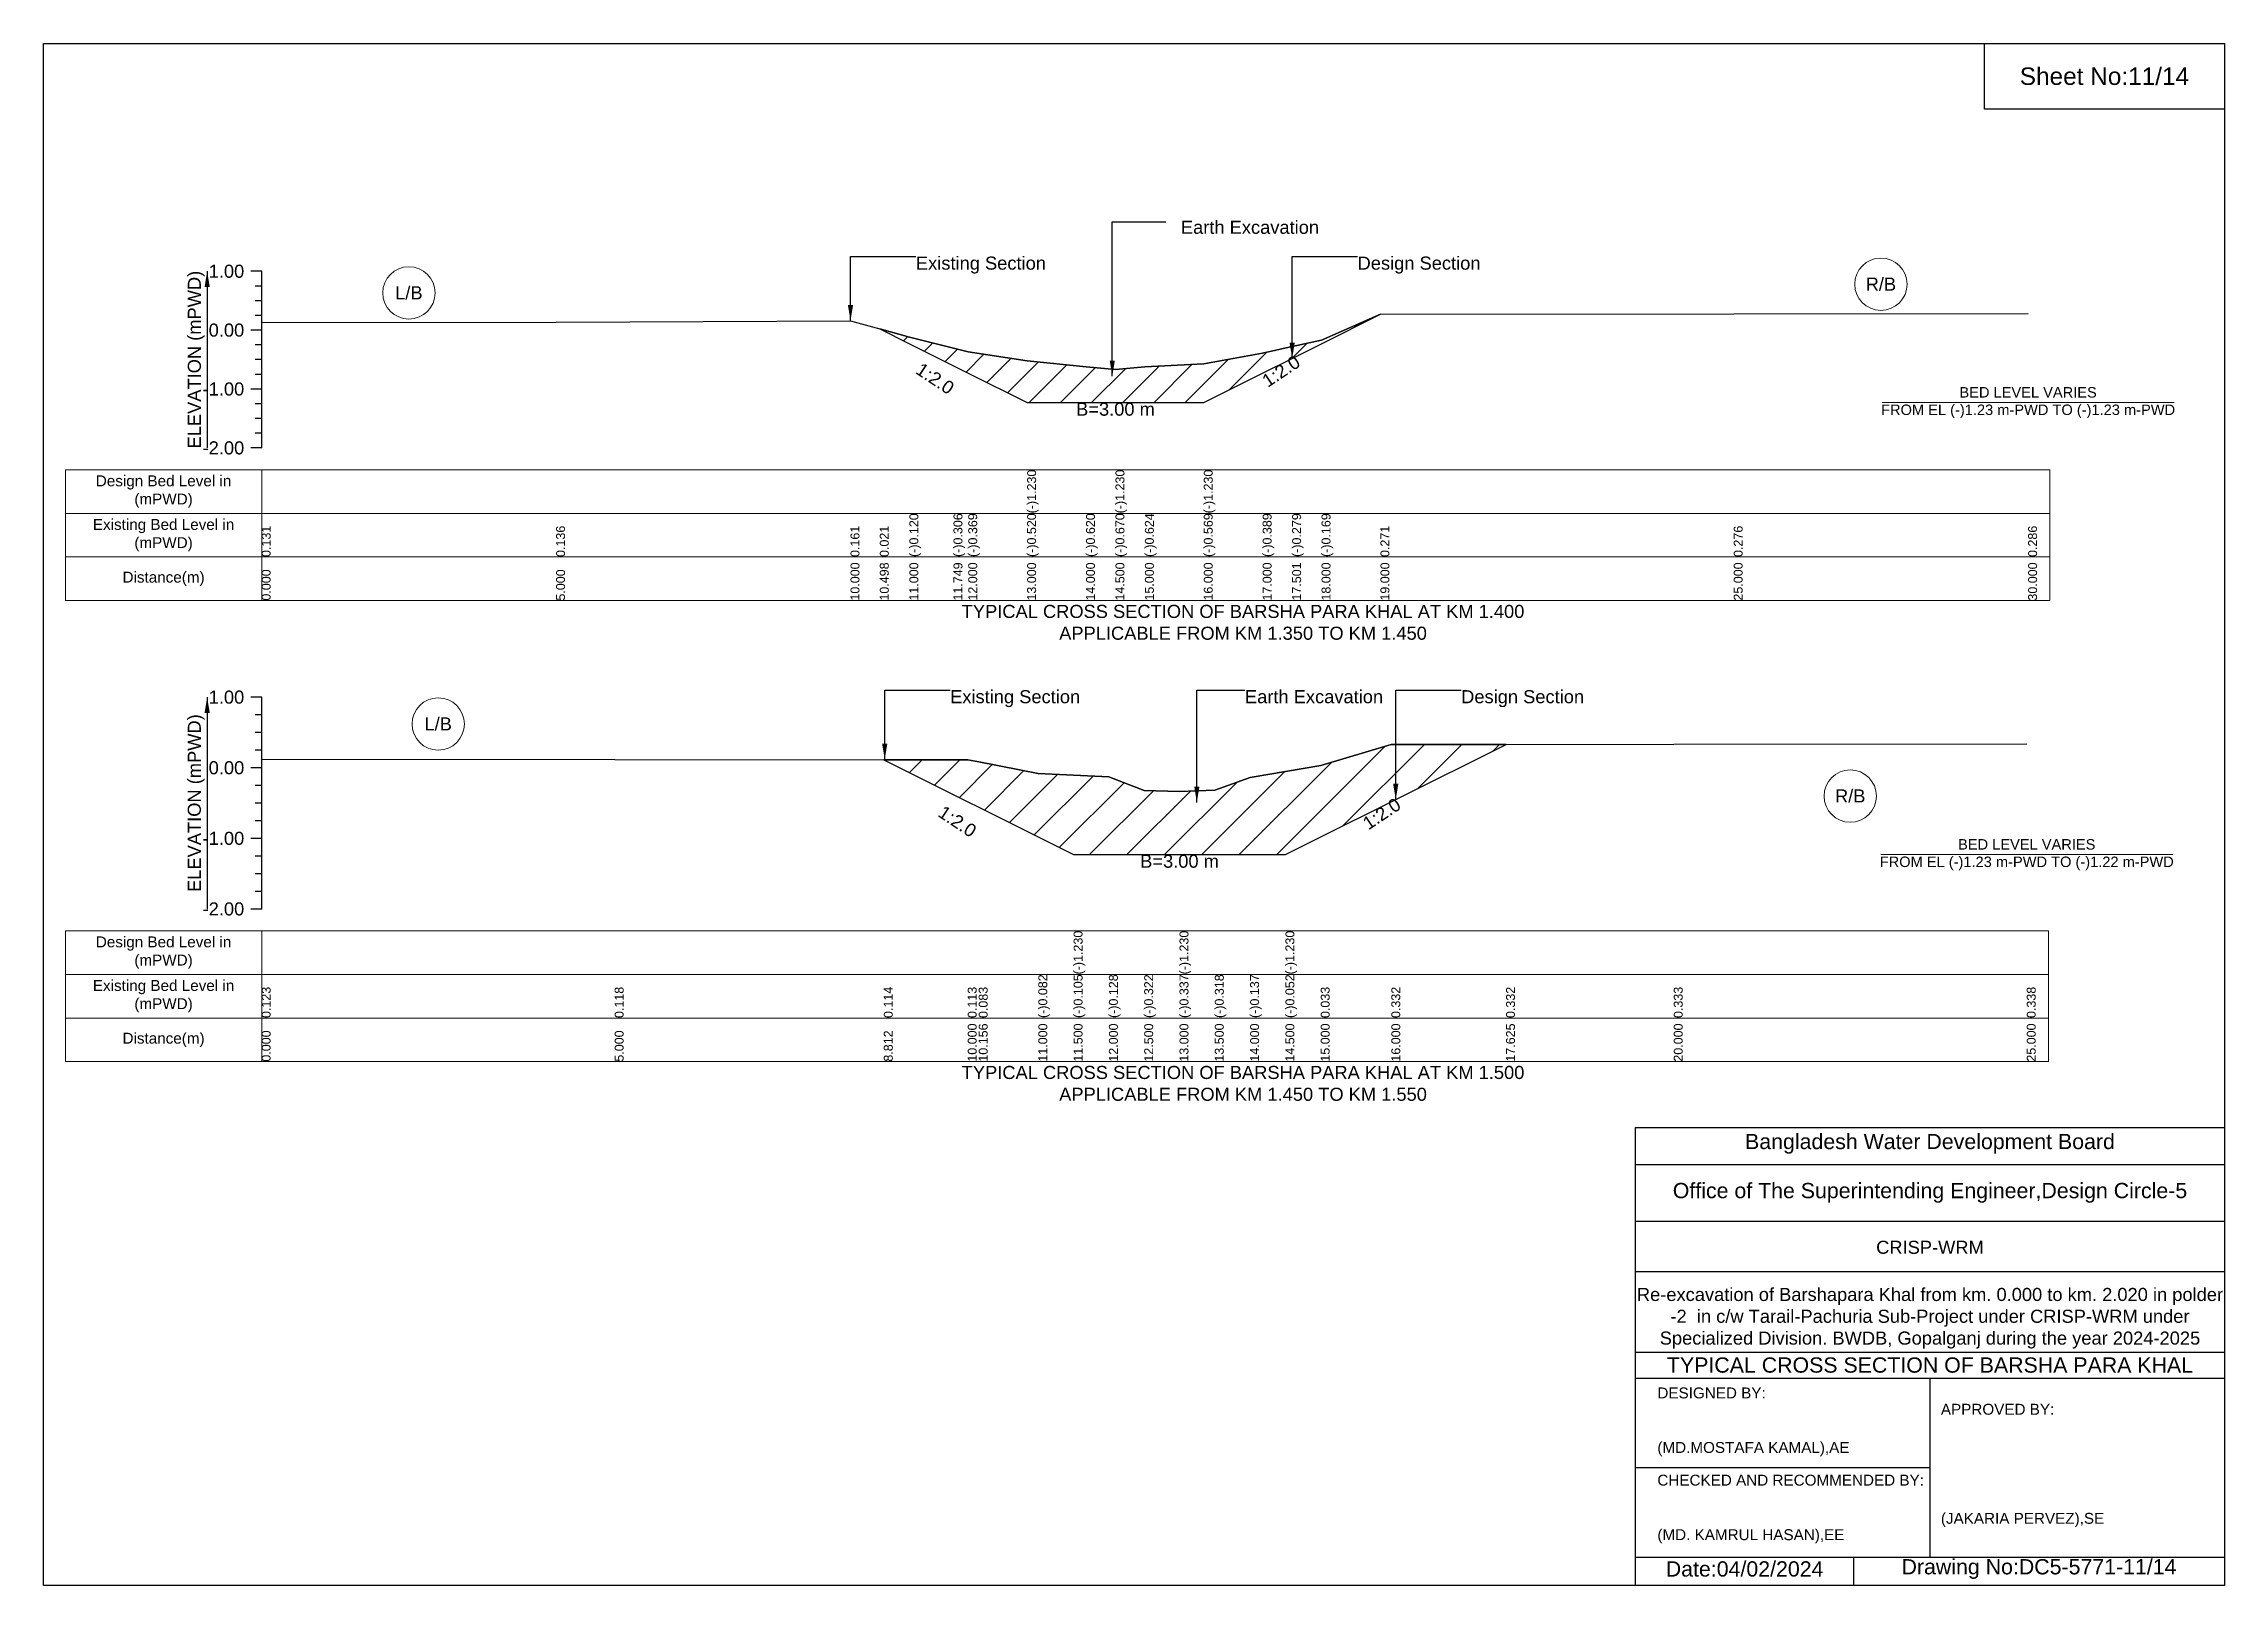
# Model space of a CAD drawing. Header units: inches. Extents: x 91000 to 248000, y -12937 to 0.
# Drawn here: x 200000 to 208000, y -5656 to 0 of the extents above; entities that cross this region are included whole.
import ezdxf

# ---------------------------------------------------------------- set-up
doc = ezdxf.new("R2010")
doc.units = ezdxf.units.IN
doc.header["$LTSCALE"] = 7
doc.header["$MEASUREMENT"] = 0
for name, color, linetype, lineweight in [('Cross section Data Border', 7, 'Continuous', 9), ('Cross Section Labels', 7, 'Continuous', 9), ('Existing_Bed_Level for Xsection', 7, 'Continuous', 25)]:
    doc.layers.add(name, color=color, linetype=linetype, lineweight=lineweight)
doc.styles.get("Standard").update_dxf_attribs({"font": 'arial.ttf'})
doc.dimstyles.get("Standard").update_dxf_attribs({"dimtxt": 0.18, "dimasz": 0.18, "dimexe": 0.18, "dimexo": 0.0625, "dimgap": 0.09, "dimtad": 0, "dimtih": 1, "dimtoh": 1, "dimdec": 4, "dimzin": 0, "dimdsep": 46, "dimtxsty": 'Standard', "dimcen": 0.09, "dimadec": 0, "dimazin": 0, "dimtfac": 1, "dimtdec": 4, "dimtofl": 0, "dimtmove": 0, "dimatfit": 3, "dimfxl": 1, "dimtolj": 1, "dimtzin": 0, "dimarcsym": 0})

msp = doc.modelspace()

# ---------------------------------------------------------------- texts
for s, insert, char_height, width, attachment_point in [('Sheet No:11/14', (207560, -120), 64, 613.763, 5), ('CRISP-WRM', (206920, -4416), 48, 2240, 5), ('Re-excavation of Barshapara Khal from km. 0.000 to km. 2.020 in polder -2  in c/w Tarail-Pachuria Sub-Project under CRISP-WRM under Specialized Division. BWDB, Gopalganj during the year 2024-2025', (206920, -4676), 48, 2160, 5), ('TYPICAL CROSS SECTION OF BARSHA PARA KHAL', (206920, -4848), 56, 2240, 5), ('DESIGNED BY:^J^J^J(MD.MOSTAFA KAMAL),AE', (205920, -5056), 40, 1120, 4), ('APPROVED BY:^J^J^J^J^J^J(JAKARIA PERVEZ),SE', (206960, -5216), 40, 1120, 4), ('CHECKED AND RECOMMENDED BY:^J^J^J(MD. KAMRUL HASAN),EE', (205920, -5376), 40, 1120, 4), ('Date:04/02/2024', (206240, -5596), 56, 1120, 5), ('Drawing No:DC5-5771-11/14', (207320, -5596), 56, 1760, 5)]:
    msp.add_mtext(s, dxfattribs=dict(insert=insert, char_height=char_height, width=width, attachment_point=attachment_point))
at = {"char_height": 56, "attachment_point": 5}
for s, insert in [('Bangladesh Water Development Board', (206920, -4036)), ('Office of The Superintending Engineer,Design Circle-5', (206920, -4216))]:
    msp.add_mtext(s, dxfattribs=dict(at, insert=insert))
at = {"layer": 'Cross section Data Border', "char_height": 40, "width": 640, "attachment_point": 5}
for s, insert in [('Design Bed Level in (mPWD)', (200440, -1643.3)), ('Existing Bed Level in (mPWD)', (200440, -1803.3)), ('Distance(m)', (200440, -1963.3)), ('Design Bed Level in (mPWD)', (200440, -3334.7)), ('Existing Bed Level in (mPWD)', (200440, -3494.7)), ('Distance(m)', (200440, -3654.7))]:
    msp.add_mtext(s, dxfattribs=dict(at, insert=insert))
at = {"layer": 'Cross Section Labels'}
for s, insert, char_height, attachment_point in [('Earth Excavation', (204172, -649.8), 48, 1), ('Existing Section', (203200, -781.3), 48, 1), ('Design Section', (204820.2, -781.3), 48, 1), ('R/B', (206740, -882.6), 48, 5), ('L/B', (201340, -914.4), 48, 5), ('BED LEVEL VARIES ^JFROM EL (-)1.23 m-PWD TO (-)1.23 m-PWD', (207280, -1317), 38.4, 5), ('B=3.00 m', (203932, -1317), 48, 2), ('TYPICAL CROSS SECTION OF BARSHA PARA KHAL AT KM 1.400^JAPPLICABLE FROM KM 1.350 TO KM 1.450', (204400, -2123.3), 48, 5), ('Existing Section', (203325.5, -2371.8), 48, 1), ('Earth Excavation', (204407, -2371.8), 48, 1), ('Design Section', (205200.2, -2371.8), 48, 1), ('L/B', (201447.5, -2496), 48, 5), ('R/B', (206627.5, -2760.3), 48, 5), ('BED LEVEL VARIES ^JFROM EL (-)1.23 m-PWD TO (-)1.22 m-PWD', (207275, -2975.3), 38.4, 5), ('B=3.00 m', (204167, -2975.3), 48, 2), ('TYPICAL CROSS SECTION OF BARSHA PARA KHAL AT KM 1.500^JAPPLICABLE FROM KM 1.450 TO KM 1.550', (204400, -3814.7), 48, 5)]:
    msp.add_mtext(s, dxfattribs=dict(at, insert=insert, char_height=char_height, attachment_point=attachment_point))
at = {"layer": 'Cross Section Labels', "char_height": 48, "attachment_point": 2}
for insert, rotation in [((203283.8, -1208.8), 326.30993), ((204526.2, -1181.9), 33.69007), ((204895.4, -2805.3), 33.69007), ((203365.6, -2833.6), 326.30993)]:
    msp.add_mtext('1:2.0', dxfattribs=dict(at, insert=insert, rotation=rotation))
at = {"layer": 'Existing_Bed_Level for Xsection', "rotation": 90}
for s, insert, char_height, attachment_point in [('ELEVATION (mPWD)', (200560, -1159.3), 48, 5), ('(-)1.230', (203608, -1723.3), 32.8, 1), ('(-)1.230', (203932, -1723.3), 32.8, 1), ('(-)1.230', (204256, -1723.3), 32.8, 1), ('(-)0.120', (203176, -1883.3), 32.8, 1), ('(-)0.306', (203337.8, -1883.3), 32.8, 1), ('(-)0.369', (203392, -1883.3), 32.8, 1), ('(-)0.520', (203608, -1883.3), 32.8, 1), ('(-)0.620', (203824, -1883.3), 32.8, 1), ('(-)0.670', (203932, -1883.3), 32.8, 1), ('(-)0.624', (204040, -1883.3), 32.8, 1), ('(-)0.569', (204256, -1883.3), 32.8, 1), ('(-)0.389', (204472, -1883.3), 32.8, 1), ('(-)0.279', (204580.2, -1883.3), 32.8, 1), ('(-)0.169', (204688, -1883.3), 32.8, 1), ('0.131', (200800, -1883.3), 32.8, 1), ('0.136', (201880, -1883.3), 32.8, 1), ('0.161', (202960, -1883.3), 32.8, 1), ('0.021', (203067.5, -1883.3), 32.8, 1), ('0.271', (204904, -1883.3), 32.8, 1), ('0.276', (206200, -1883.3), 32.8, 1), ('0.286', (207280, -1883.3), 32.8, 1), ('10.000', (202960, -2043.3), 32.8, 1), ('10.498', (203067.5, -2043.3), 32.8, 1), ('11.000', (203176, -2043.3), 32.8, 1), ('11.749', (203337.8, -2043.3), 32.8, 1), ('12.000', (203392, -2043.3), 32.8, 1), ('13.000', (203608, -2043.3), 32.8, 1), ('14.000', (203824, -2043.3), 32.8, 1), ('14.500', (203932, -2043.3), 32.8, 1), ('15.000', (204040, -2043.3), 32.8, 1), ('16.000', (204256, -2043.3), 32.8, 1), ('17.000', (204472, -2043.3), 32.8, 1), ('17.501', (204580.2, -2043.3), 32.8, 1), ('18.000', (204688, -2043.3), 32.8, 1), ('19.000', (204904, -2043.3), 32.8, 1), ('25.000', (206200, -2043.3), 32.8, 1), ('30.000', (207280, -2043.3), 32.8, 1), ('0.000', (200800, -2043.3), 32.8, 1), ('5.000', (201880, -2043.3), 32.8, 1), ('ELEVATION (mPWD)', (200560, -2786.2), 48, 5), ('(-)1.230', (203778.5, -3414.7), 32.8, 1), ('(-)1.230', (204167, -3414.7), 32.8, 1), ('(-)1.230', (204555.5, -3414.7), 32.8, 1), ('(-)0.082', (203649, -3574.7), 32.8, 1), ('(-)0.105', (203778.5, -3574.7), 32.8, 1), ('(-)0.128', (203908, -3574.7), 32.8, 1), ('(-)0.322', (204037.5, -3574.7), 32.8, 1), ('(-)0.337', (204167, -3574.7), 32.8, 1), ('(-)0.318', (204296.5, -3574.7), 32.8, 1), ('(-)0.137', (204426, -3574.7), 32.8, 1), ('(-)0.052', (204555.5, -3574.7), 32.8, 1), ('0.123', (200800, -3574.7), 32.8, 1), ('0.118', (202095, -3574.7), 32.8, 1), ('0.114', (203082.2, -3574.7), 32.8, 1), ('0.113', (203390, -3574.7), 32.8, 1), ('0.083', (203430.4, -3574.7), 32.8, 1), ('0.033', (204685, -3574.7), 32.8, 1), ('0.332', (204944, -3574.7), 32.8, 1), ('0.332', (205364.8, -3574.7), 32.8, 1), ('0.333', (205980, -3574.7), 32.8, 1), ('0.338', (207275, -3574.7), 32.8, 1), ('10.000', (203390, -3734.7), 32.8, 1), ('10.156', (203430.4, -3734.7), 32.8, 1), ('11.000', (203649, -3734.7), 32.8, 1), ('11.500', (203778.5, -3734.7), 32.8, 1), ('12.000', (203908, -3734.7), 32.8, 1), ('12.500', (204037.5, -3734.7), 32.8, 1), ('13.000', (204167, -3734.7), 32.8, 1), ('13.500', (204296.5, -3734.7), 32.8, 1), ('14.000', (204426, -3734.7), 32.8, 1), ('14.500', (204555.5, -3734.7), 32.8, 1), ('15.000', (204685, -3734.7), 32.8, 1), ('16.000', (204944, -3734.7), 32.8, 1), ('17.625', (205364.8, -3734.7), 32.8, 1), ('20.000', (205980, -3734.7), 32.8, 1), ('25.000', (207275, -3734.7), 32.8, 1), ('0.000', (200800, -3734.7), 32.8, 1), ('5.000', (202095, -3734.7), 32.8, 1), ('8.812', (203082.2, -3734.7), 32.8, 1)]:
    msp.add_mtext(s, dxfattribs=dict(at, insert=insert, char_height=char_height, attachment_point=attachment_point))
at = {"layer": 'Existing_Bed_Level for Xsection', "char_height": 48, "attachment_point": 6}
for s, insert in [('1.00', (200736, -835.3)), ('0.00', (200736, -1051.3)), ('-1.00', (200736, -1267.3)), ('-2.00', (200736, -1483.3)), ('1.00', (200736, -2397.7)), ('0.00', (200736, -2656.7)), ('-1.00', (200736, -2915.7)), ('-2.00', (200736, -3174.7))]:
    msp.add_mtext(s, dxfattribs=dict(at, insert=insert))

# ---------------------------------------------------------------- hatches: boundary and pattern name
at = {"layer": 'Existing_Bed_Level for Xsection'}
h = msp.add_hatch(dxfattribs=at)
h.set_pattern_fill('ANSI31', color=256, scale=648, style=0)
h.paths.add_polyline_path([(203067.5, -1046.7), (203176, -1101), (203337.8, -1181.8), (203392, -1209), (203608, -1317), (203824, -1317), (203932, -1317), (204040, -1317), (204256, -1317), (204472, -1209), (204580.2, -1154.9), (204688, -1101), (204904, -993), (204904.4, -992.7), (204904, -992.7), (204688, -1087.8), (204580.2, -1111.5), (204472, -1135.3), (204256, -1174.2), (204040, -1186.1), (203932, -1196), (203824, -1185.2), (203608, -1163.6), (203392, -1131), (203337.8, -1117.5), (203176, -1077.2)])
h = msp.add_hatch(dxfattribs=at)
h.set_pattern_fill('ANSI31', color=256, scale=777, style=0)
h.set_pattern_definition([(45, (0, 320), (-68.677746, 68.677746), [])])
h.paths.add_polyline_path([(203082.2, -2627.1), (203390, -2781), (203430.4, -2801.2), (203649, -2910.5), (203778.5, -2975.3), (203908, -2975.3), (204037.5, -2975.3), (204167, -2975.3), (204296.5, -2975.3), (204426, -2975.3), (204555.5, -2975.3), (204685, -2910.5), (204944, -2781), (204960.2, -2773), (205364.8, -2570.6), (204960.2, -2570.7), (204944, -2570.7), (204685, -2648.2), (204555.5, -2670.2), (204426, -2692.2), (204296.5, -2739.1), (204167, -2744), (204037.5, -2740.1), (203908, -2689.9), (203778.5, -2683.9), (203649, -2678), (203430.4, -2635.3), (203390, -2627.4)])

# ---------------------------------------------------------------- linework, layer by layer
for points in [[(200000, 0), (208000, 0), (208000, -5656), (200000, -5656)], [(207120, 0), (208000, 0), (208000, -240), (207120, -240)]]:
    msp.add_lwpolyline(points, close=True)
for points in [[(205840, -5656), (205840, -3976), (208000, -3976)], [(205840, -4112), (208000, -4112)], [(205840, -4320), (208000, -4320)], [(205840, -4504), (208000, -4504)], [(205840, -4800), (208000, -4800)], [(205840, -4896), (208000, -4896)], [(206920, -4896), (206920, -5552)], [(205840, -5224), (206920, -5224)], [(205840, -5552), (208000, -5552)], [(206640, -5552), (206640, -5656)]]:
    msp.add_lwpolyline(points)
at = {"layer": 'Cross section Data Border'}
for points in [[(200080, -1563.3), (207360, -1563.3), (207360, -2043.3), (200080, -2043.3)], [(200080, -3254.7), (207355, -3254.7), (207355, -3734.7), (200080, -3734.7)]]:
    msp.add_lwpolyline(points, close=True, dxfattribs=at)
for points in [[(200800, -1563.3), (200800, -2043.3)], [(200080, -1723.3), (207360, -1723.3)], [(200080, -1883.3), (207360, -1883.3)], [(200800, -3254.7), (200800, -3734.7)], [(200080, -3414.7), (207355, -3414.7)], [(200080, -3574.7), (207355, -3574.7)]]:
    msp.add_lwpolyline(points, dxfattribs=at)
at = {"layer": 'Cross Section Labels'}
for points in [[(206744.2, -1317), (207815.8, -1317)], [(206739.2, -2975.3), (207810.8, -2975.3)]]:
    msp.add_lwpolyline(points, dxfattribs=at)
for centre in [(206740, -882.6), (201340, -914.4), (201447.5, -2496), (206627.5, -2760.3)]:
    msp.add_circle(centre, 96, dxfattribs=at)
at = {"layer": 'Existing_Bed_Level for Xsection'}
for points in [[(200800, -835.3), (200760, -835.3)], [(200800, -1483.3), (200800, -1267.3), (200800, -1051.3), (200800, -835.3)], [(200800, -889.3), (200776, -889.3)], [(200800, -943.3), (200776, -943.3)], [(200800, -997.3), (200776, -997.3)], [(200800, -1023), (201880, -1021.9), (202960, -1016.5), (203067.5, -1046.7), (203176, -1077.2), (203337.8, -1117.5), (203392, -1131), (203608, -1163.6), (203608, -1163.6), (203824, -1185.2), (203932, -1196), (203932, -1196), (204040, -1186.1), (204256, -1174.2), (204256, -1174.2), (204472, -1135.3), (204580.2, -1111.5), (204688, -1087.8), (204904, -992.7), (204904.4, -992.7), (206200, -991.7), (207280, -989.5)], [(200800, -1051.3), (200760, -1051.3)], [(200800, -1105.3), (200776, -1105.3)], [(200800, -1159.3), (200776, -1159.3)], [(200800, -1267.3), (200760, -1267.3)], [(200800, -1213.3), (200776, -1213.3)], [(200800, -1321.3), (200776, -1321.3)], [(200800, -1375.3), (200776, -1375.3)], [(200800, -1429.3), (200776, -1429.3)], [(200800, -1483.3), (200760, -1483.3)], [(200800, -2397.7), (200760, -2397.7)], [(200800, -3174.7), (200800, -2915.7), (200800, -2656.7), (200800, -2397.7)], [(200800, -2462.5), (200776, -2462.5)], [(200800, -2527.2), (200776, -2527.2)], [(200800, -2592), (200776, -2592)], [(200800, -2624.9), (202095, -2626.2), (203082.2, -2627.1), (203390, -2627.4), (203430.4, -2635.3), (203649, -2678), (203778.5, -2683.9), (203778.5, -2683.9), (203908, -2689.9), (204037.5, -2740.1), (204167, -2744), (204167, -2744), (204296.5, -2739.1), (204426, -2692.2), (204555.5, -2670.2), (204555.5, -2670.2), (204685, -2648.2), (204944, -2570.7), (204960.2, -2570.7), (205364.8, -2570.6), (205980, -2570.5), (207275, -2569.2)], [(200800, -2656.7), (200760, -2656.7)], [(200800, -2721.5), (200776, -2721.5)], [(200800, -2786.2), (200776, -2786.2)], [(200800, -2851), (200776, -2851)], [(200800, -2915.7), (200760, -2915.7)], [(200800, -2980.5), (200776, -2980.5)], [(200800, -3045.2), (200776, -3045.2)], [(200800, -3110), (200776, -3110)], [(200800, -3174.7), (200760, -3174.7)]]:
    msp.add_lwpolyline(points, dxfattribs=at)
for points in [[(203067.5, -1046.7), (203176, -1101), (203337.8, -1181.8), (203392, -1209), (203608, -1317), (203608, -1317), (203824, -1317), (203932, -1317), (203932, -1317), (204040, -1317), (204256, -1317), (204256, -1317), (204472, -1209), (204580.2, -1154.9), (204688, -1101), (204904, -993), (204904.4, -992.7), (204904, -992.7), (204688, -1087.8), (204580.2, -1111.5), (204472, -1135.3), (204256, -1174.2), (204256, -1174.2), (204040, -1186.1), (203932, -1196), (203932, -1196), (203824, -1185.2), (203608, -1163.6), (203608, -1163.6), (203392, -1131), (203337.8, -1117.5), (203176, -1077.2)], [(203082.2, -2627.1), (203082.2, -2627.1), (203390, -2781), (203430.4, -2801.2), (203649, -2910.5), (203778.5, -2975.3), (203778.5, -2975.3), (203908, -2975.3), (204037.5, -2975.3), (204167, -2975.3), (204167, -2975.3), (204296.5, -2975.3), (204426, -2975.3), (204555.5, -2975.3), (204555.5, -2975.3), (204685, -2910.5), (204944, -2781), (204960.2, -2773), (205364.8, -2570.6), (204960.2, -2570.7), (204944, -2570.7), (204685, -2648.2), (204555.5, -2670.2), (204555.5, -2670.2), (204426, -2692.2), (204296.5, -2739.1), (204167, -2744), (204167, -2744), (204037.5, -2740.1), (203908, -2689.9), (203778.5, -2683.9), (203778.5, -2683.9), (203649, -2678), (203430.4, -2635.3), (203390, -2627.4), (203082.2, -2627.1)]]:
    msp.add_lwpolyline(points, close=True, dxfattribs=at)

msp.set_redraw_order([(e.dxf.handle, doc.entitydb.next_handle()) for e in msp.query("TEXT MTEXT ATTDEF DIMENSION ARC_DIMENSION")])  # texts and dimensions are drawn at this point

# ---------------------------------------------------------------- leaders
at = {"layer": 'Cross Section Labels', "annotation_type": 0, "has_hookline": 1, "hookline_direction": 0}
for points, text_width in [([(203920.3, -1220.3), (203920.3, -653.2), (204117.1, -653.2)], 497), ([(202960, -1016.5), (202960, -781.3), (203199.9, -781.3)], 467.2), ([(204580.2, -1154.9), (204580.2, -781.3), (204820.1, -781.3)], 441.2), ([(203085.5, -2626.2), (203085.5, -2371.8), (203325.4, -2371.8)], 467.2), ([(204230.5, -2783.8), (204230.5, -2371.8), (204406.9, -2371.8)], 497), ([(204960.2, -2773), (204960.2, -2371.8), (205200.1, -2371.8)], 441.2)]:
    msp.add_leader(points, dimstyle='Standard', override={"dimasz": 57.6}, dxfattribs=dict(at, text_width=text_width))
at = {"layer": 'Existing_Bed_Level for Xsection'}
for points in [[(200600, -835.3), (200600, -1483.3)], [(200600, -2397.7), (200600, -3174.7)]]:
    msp.add_leader(points, dimstyle='Standard', override={"dimasz": 57.6}, dxfattribs=at)

doc.saveas('drawing.dxf')
